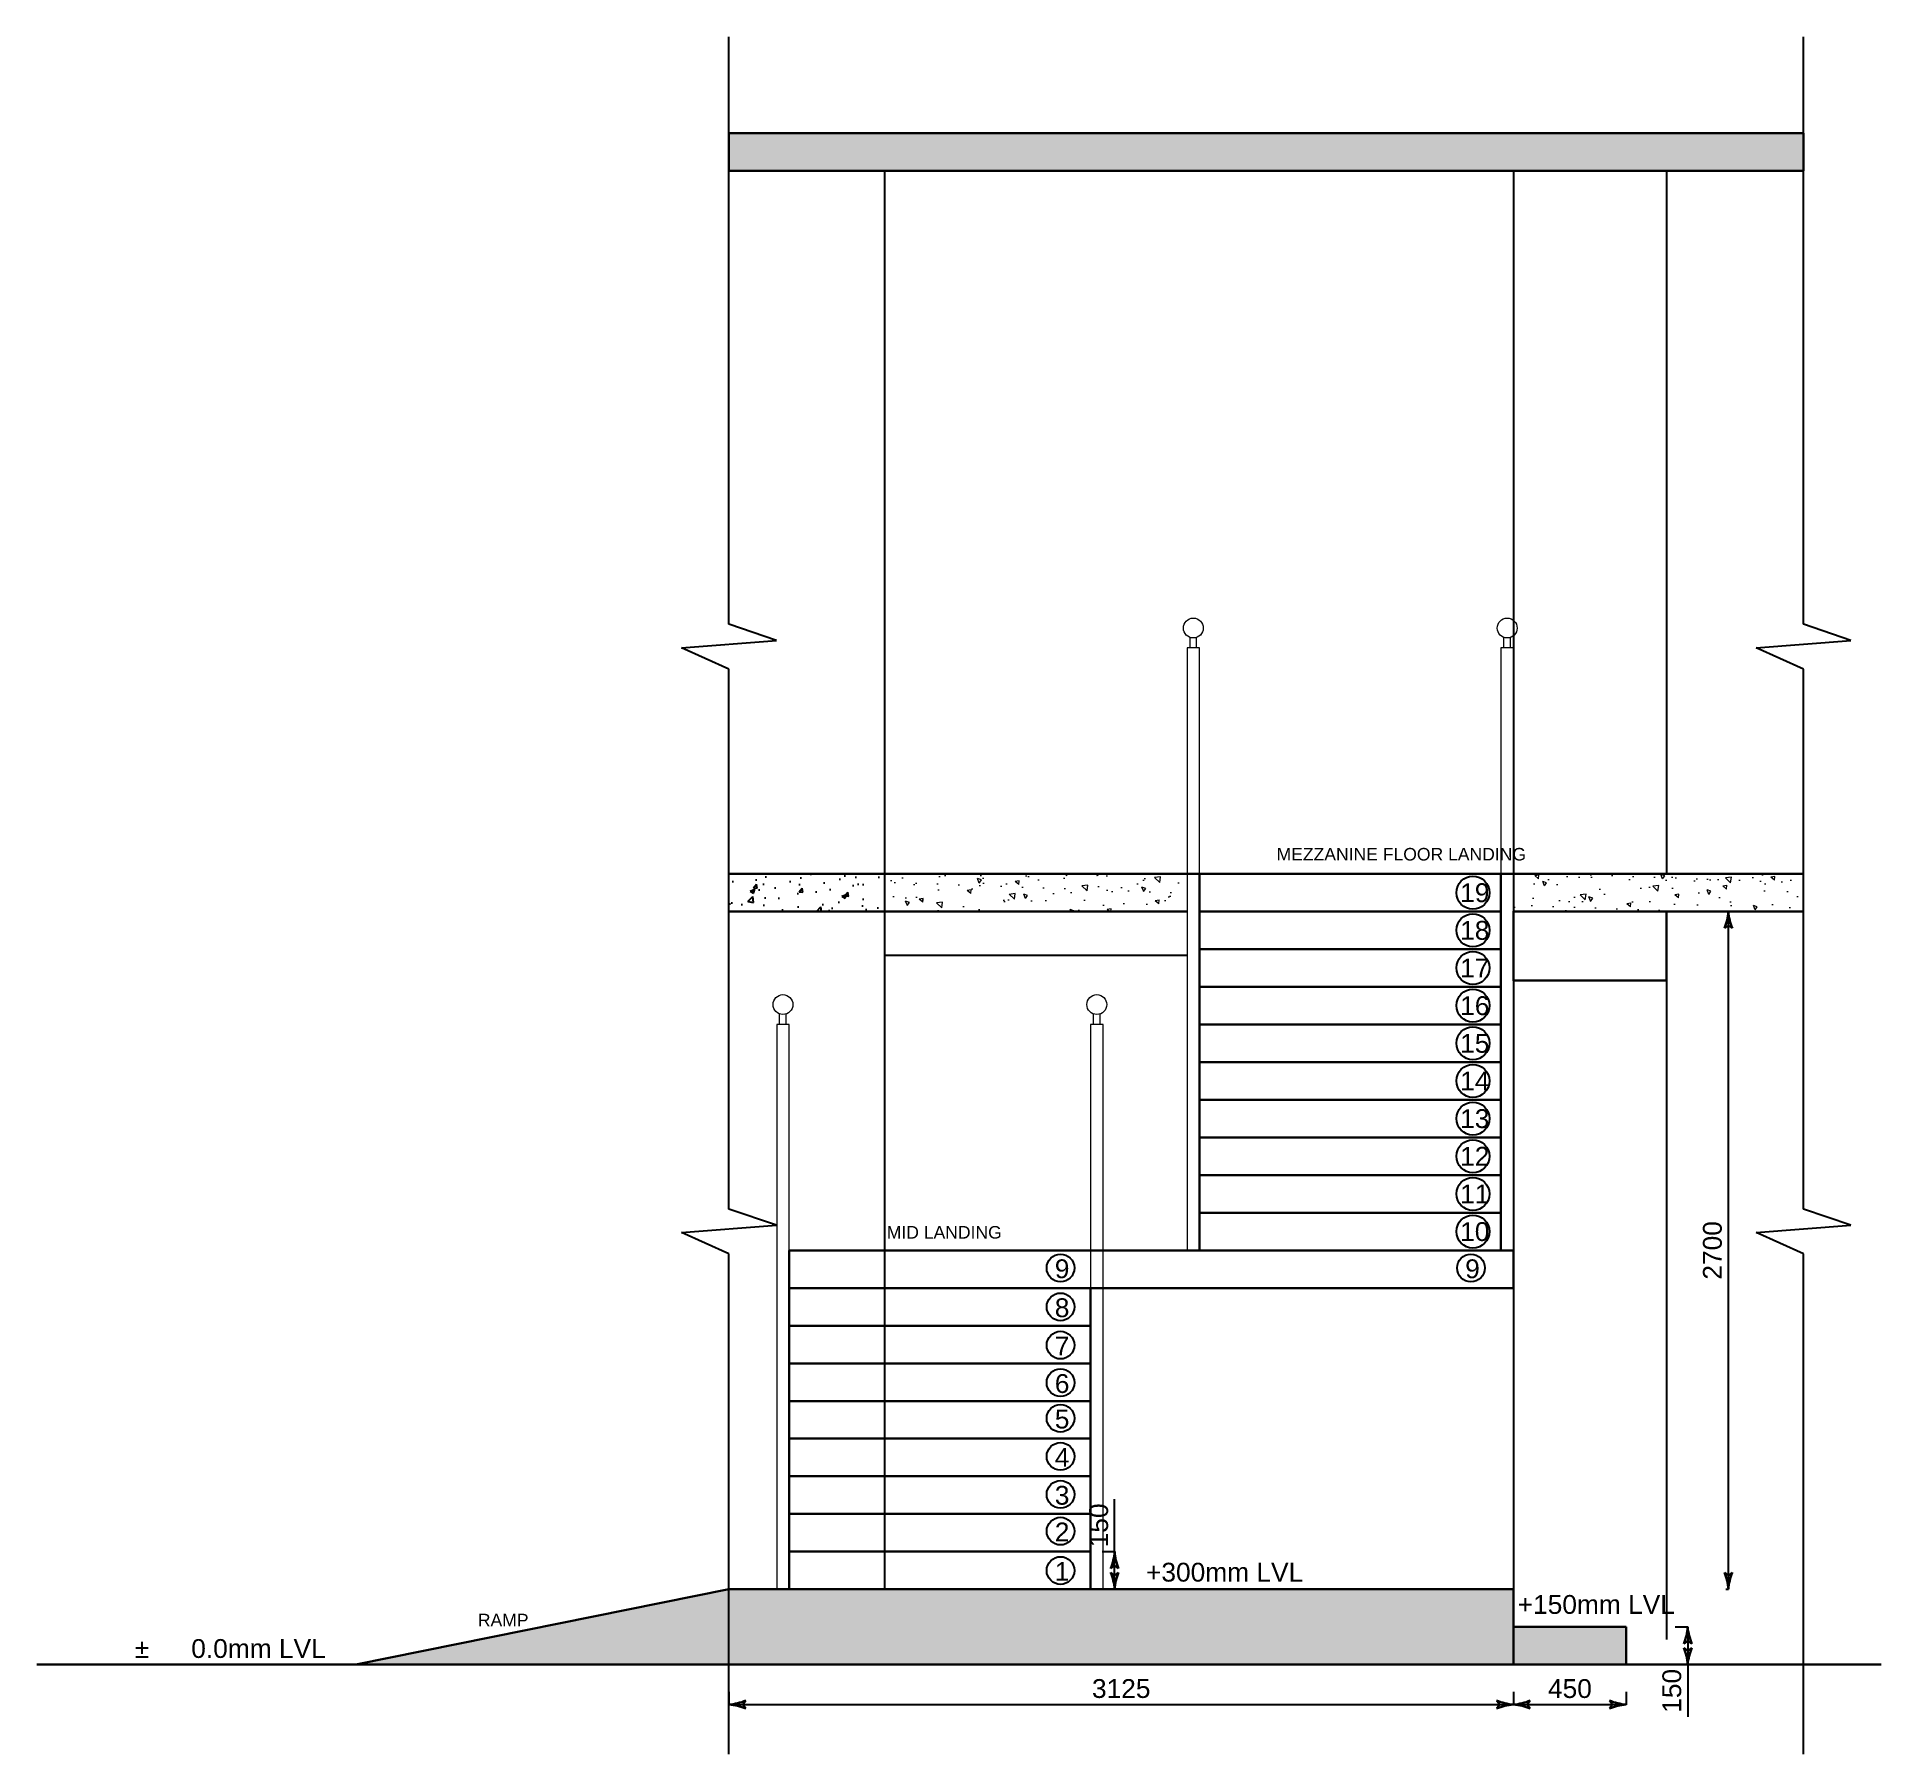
# Model space of a CAD drawing. Header units: millimetres. Extents: x 68727 to 319899, y -4876 to 265722.
# Drawn here: x 161534 to 168879, y 19416 to 26257 of the extents above; entities that cross this region are included whole.
import ezdxf

# ---------------------------------------------------------------- set-up
doc = ezdxf.new("R2010")
doc.units = ezdxf.units.MM
for name, color, linetype, lineweight in [('DIMENTIONS', 7, 'Continuous', 25), ('ELEVATION', 7, 'Continuous', 30), ('HACH', 252, 'Continuous', 13), ('handrail', 250, 'Continuous', 0), ('wall', 5, 'Continuous', 30)]:
    doc.layers.add(name, color=color, linetype=linetype, lineweight=lineweight)
doc.layers.add('TEXT', color=2, linetype='Continuous')
doc.layers.add('TEXTS', color=1, linetype='Continuous')
doc.styles.add('ARIAL', font='arial.ttf')
doc.styles.get("Standard").update_dxf_attribs({"font": 'arial.ttf'})
doc.dimstyles.new('SC-25', dxfattribs={"dimtxt": 75, "dimasz": 0.4, "dimexe": 1, "dimexo": 100, "dimgap": 25, "dimtad": 1, "dimdec": 0, "dimzin": 0, "dimdsep": 46, "dimtxsty": 'Standard', "dimblk1": 'A1', "dimblk2": 'A1', "dimsah": 1, "dimcen": 0.09, "dimdle": 3, "dimclrd": 1, "dimclre": 1, "dimclrt": 1, "dimadec": 0, "dimazin": 0, "dimtfac": 1, "dimtdec": 0, "dimtofl": 0, "dimtmove": 0, "dimatfit": 2, "dimldrblk": 'A1', "dimfxl": 10, "dimfxlon": 1, "dimtolj": 1, "dimtzin": 0, "dimarcsym": 0})
pattern_1 = [(140, (804.2, 16707.39), (15.93909, 182.18467), [19.05, -209.55]), (85, (804.2, 16707.39), (-191.05685, -35.24342), [15.24, -167.64058]), (190.45144, (805.53, 16722.57), (-175.11775, 146.94125), [16.19, -178.09024]), (136.1842, (753.4, 16707.4), (42.04233, 271.07904), [28.575, -314.325]), (186.63556, (756.9, 16729.98), (-247.42612, 237.40413), [24.28502, -267.1356]), (81.18415, (753.4, 16707.4), (-247.42612, 237.40413), [22.85997, -251.45973]), (111, (766.1, 16732.79), (102.2652, 151.61439), [19.05, -209.55]), (56, (766.1, 16732.79), (-184.18797, 61.80203), [15.24, -167.64]), (161.45145, (774.63, 16745.42), (-81.92277, 213.41642), [16.19, -178.08994]), (127.5, (804.205, 16707.39), (-84.55504, 3.088603), [0, -165.608, 0, -170.18, 0, -168.275]), (97.5, (804.205, 16707.39), (-100.180575, 66.819663), [0, -97.028, 0, -161.798, 0, -64.135]), (57.5, (804.205, 16650.75), (5.728744, 135.590595), [0, -63.5, 0, -198.12, 0, -262.89]), (47.5, (804.2, 16625.35), (-25.42649, 148.12918), [0, -82.55, 0, -131.572, 0, -186.69])]

msp = doc.modelspace()

# ---------------------------------------------------------------- texts
at = {"layer": 'DIMENTIONS', "char_height": 75, "attachment_point": 1}
for s, insert in [('19', (167202.6, 22885.2)), ('18', (167202.6, 22735.2)), ('17', (167202.6, 22585.2)), ('16', (167202.6, 22435.2)), ('15', (167202.6, 22285.2)), ('14', (167202.6, 22135.2)), ('13', (167202.6, 21985.2)), ('12', (167202.6, 21835.2)), ('11', (167202.6, 21685.2)), ('10', (167202.6, 21535.2)), ('9', (165588.2, 21387)), ('9', (167222.6, 21387)), ('8', (165588.2, 21231.9)), ('7', (165588.2, 21079.5)), ('6', (165588.2, 20929.8)), ('5', (165588.2, 20788.4)), ('4', (165588.2, 20636.1)), ('3', (165588.2, 20484.7)), ('2', (165588.2, 20338.5)), ('1', (165588.2, 20181.5))]:
    msp.add_mtext_dynamic_manual_height_columns(s, width=78.147, gutter_width=12.5, heights=[0], dxfattribs=dict(at, insert=insert))
at = {"layer": 'TEXT', "color": 3, "char_height": 75, "attachment_point": 1}
for s, width, insert in [('\\pxi-3,l4,t4;+300mm LVL', 760.735, (165876.5, 20178.4)), ('\\pxi-3,l4,qc,t4;+150mm LVL', 932.407, (167241.1, 20049.8)), ('\\pxi-3,l4,t4;%%P^I0.0mm LVL', 960.793, (161848.9, 19874.3))]:
    msp.add_mtext_dynamic_manual_height_columns(s, width=width, gutter_width=12.5, heights=[0], dxfattribs=dict(at, insert=insert))
at = {"layer": 'TEXTS', "linetype": 'Continuous', "lineweight": 25, "char_height": 50, "attachment_point": 1, "rotation": 360}
for s, insert in [('MEZZANINE FLOOR LANDING', (166471.5, 23026)), ('MID LANDING', (164919, 21519.8)), ('RAMP', (163290.4, 19975.1))]:
    msp.add_mtext_dynamic_manual_height_columns(s, width=1011.877, gutter_width=12.5, heights=[0], dxfattribs=dict(at, insert=insert))

# ---------------------------------------------------------------- blocks, each defined once
blk = doc.blocks.new('A1')
at = {"layer": 'wall', "color": 1}
for p, q in [((-138, 0), (-167, 40)), ((-167, -40), (-138, 0))]:
    blk.add_line(p, q, dxfattribs=at)
for centre, start, end in [((53, 586), 248, 264.8035), ((53, -586), 95.1965, 112)]:
    blk.add_arc(centre, 589, start, end, dxfattribs=at)
blk = doc.blocks.new('*D169')
at = {"layer": 'Defpoints', "color": 0, "linetype": 'Continuous', "transparency": 16777216}
for p in [(164290.4, 20072.8), (167414.9, 20072.8), (167414.9, 19613.6)]:
    blk.add_point(p, dxfattribs=at)
at = {"layer": 'TEXT', "color": 1, "linetype": 'Continuous', "lineweight": -2, "transparency": 16777216}
for p, q in [((164290.4, 19663.6), (164290.4, 19613.1)), ((164290.8, 19613.6), (167414.5, 19613.6)), ((167414.9, 19663.6), (167414.9, 19613.1))]:
    blk.add_line(p, q, dxfattribs=at)
at = {"layer": 'TEXT', "color": 1, "linetype": 'Continuous', "lineweight": -2, "transparency": 16777216, "xscale": 0.4, "yscale": 0.4, "zscale": 0.4, "rotation": 180}
blk.add_blockref('A1', (164290.4, 19613.6), dxfattribs=at)
at = {"layer": 'TEXT', "color": 1, "linetype": 'Continuous', "lineweight": -2, "transparency": 16777216, "xscale": 0.4, "yscale": 0.4, "zscale": 0.4}
blk.add_blockref('A1', (167414.9, 19613.6), dxfattribs=at)
at = {"layer": 'TEXT', "color": 1, "linetype": 'Continuous', "transparency": 16777216, "insert": (165852.7, 19676.9), "char_height": 75, "attachment_point": 5, "style": 'ARIAL'}
blk.add_mtext('\\A1;3125', dxfattribs=at)
blk = doc.blocks.new('*D170')
at = {"layer": 'Defpoints', "color": 0, "linetype": 'Continuous', "transparency": 16777216}
for p in [(167414.9, 19772.8), (167864.4, 19772.8), (167864.4, 19613.6)]:
    blk.add_point(p, dxfattribs=at)
at = {"layer": 'TEXT', "color": 1, "linetype": 'Continuous', "lineweight": -2, "transparency": 16777216}
for p, q in [((167414.9, 19663.6), (167414.9, 19613.1)), ((167415.3, 19613.6), (167864, 19613.6)), ((167864.4, 19663.6), (167864.4, 19613.1))]:
    blk.add_line(p, q, dxfattribs=at)
at = {"layer": 'TEXT', "color": 1, "linetype": 'Continuous', "lineweight": -2, "transparency": 16777216, "xscale": 0.4, "yscale": 0.4, "zscale": 0.4, "rotation": 180}
blk.add_blockref('A1', (167414.9, 19613.6), dxfattribs=at)
at = {"layer": 'TEXT', "color": 1, "linetype": 'Continuous', "lineweight": -2, "transparency": 16777216, "xscale": 0.4, "yscale": 0.4, "zscale": 0.4}
blk.add_blockref('A1', (167864.4, 19613.6), dxfattribs=at)
at = {"layer": 'TEXT', "color": 1, "linetype": 'Continuous', "transparency": 16777216, "insert": (167639.7, 19676.8), "char_height": 75, "attachment_point": 5, "style": 'ARIAL'}
blk.add_mtext('\\A1;450', dxfattribs=at)
blk = doc.blocks.new('STAIRCASE ELEVATION FRONT')
at = {"layer": 'ELEVATION'}
for points in [[(194828.7, -14671.9), (196028.7, -14671.9), (196028.7, -14821.9), (194828.7, -14821.9)], [(194828.7, -14821.9), (196028.7, -14821.9), (196028.7, -14971.9), (194828.7, -14971.9)], [(194828.7, -14971.9), (196028.7, -14971.9), (196028.7, -15121.9), (194828.7, -15121.9)], [(194828.7, -15121.9), (196028.7, -15121.9), (196028.7, -15271.9), (194828.7, -15271.9)], [(194828.7, -15271.9), (196028.7, -15271.9), (196028.7, -15421.9), (194828.7, -15421.9)], [(194828.7, -15421.9), (196028.7, -15421.9), (196028.7, -15571.9), (194828.7, -15571.9)], [(194828.7, -15571.9), (196028.7, -15571.9), (196028.7, -15721.9), (194828.7, -15721.9)], [(194828.7, -15721.9), (196028.7, -15721.9), (196028.7, -15871.9), (194828.7, -15871.9)], [(194828.7, -15871.9), (196028.7, -15871.9), (196028.7, -16021.9), (194828.7, -16021.9)], [(194828.7, -16021.9), (196028.7, -16021.9), (196028.7, -16171.9), (194828.7, -16171.9)], [(193194.3, -16171.9), (196078.7, -16171.9), (196078.7, -16321.9), (193194.3, -16321.9)], [(193194.3, -16321.9), (194394.3, -16321.9), (194394.3, -16471.9), (193194.3, -16471.9)], [(193194.3, -16471.9), (194394.3, -16471.9), (194394.3, -16621.9), (193194.3, -16621.9)], [(193194.3, -16621.9), (194394.3, -16621.9), (194394.3, -16771.9), (193194.3, -16771.9)], [(193194.3, -16771.9), (194394.3, -16771.9), (194394.3, -16921.9), (193194.3, -16921.9)], [(193194.3, -16921.9), (194394.3, -16921.9), (194394.3, -17071.9), (193194.3, -17071.9)], [(193194.3, -17071.9), (194394.3, -17071.9), (194394.3, -17221.9), (193194.3, -17221.9)], [(193194.3, -17221.9), (194394.3, -17221.9), (194394.3, -17371.9), (193194.3, -17371.9)], [(193194.3, -17371.9), (194394.3, -17371.9), (194394.3, -17521.9), (193194.3, -17521.9)]]:
    blk.add_lwpolyline(points, close=True, dxfattribs=at)
at = {"layer": 'handrail', "color": 252, "lineweight": 5}
for p, q in [((194790.5, -13771.9), (194790.5, -13730)), ((194816.9, -13771.9), (194816.9, -13730)), ((196040.5, -13771.9), (196040.5, -13730)), ((196066.9, -13771.9), (196066.9, -13730)), ((193156.1, -15271.9), (193156.1, -15230)), ((193182.5, -15271.9), (193182.5, -15230)), ((194406.1, -15271.9), (194406.1, -15230)), ((194432.5, -15271.9), (194432.5, -15230))]:
    blk.add_line(p, q, dxfattribs=at)
for points in [[(194778.7, -16171.9), (194828.7, -16171.9), (194828.7, -13771.9), (194778.7, -13771.9)], [(196028.7, -16171.9), (196078.7, -16171.9), (196078.7, -13771.9), (196028.7, -13771.9)], [(193144.3, -17521.9), (193194.3, -17521.9), (193194.3, -15271.9), (193144.3, -15271.9)], [(194394.3, -17521.9), (194444.3, -17521.9), (194444.3, -15271.9), (194394.3, -15271.9)]]:
    blk.add_lwpolyline(points, close=True, dxfattribs=at)
for centre in [(194803.7, -13692.7), (196053.7, -13692.7), (193169.3, -15192.7), (194419.3, -15192.7)]:
    blk.add_circle(centre, 39.6, dxfattribs=at)
blk = doc.blocks.new('*D225')
at = {"layer": 'Defpoints', "color": 0, "linetype": 'Continuous', "transparency": 16777216}
for p in [(167864.4, 19922.8), (167864.4, 19772.8), (168109.3, 19772.8)]:
    blk.add_point(p, dxfattribs=at)
at = {"layer": 'TEXT', "color": 1, "linetype": 'Continuous', "lineweight": -2, "transparency": 16777216}
for p, q in [((168059.3, 19922.8), (168109.8, 19922.8)), ((168109.3, 19922.4), (168109.3, 19773.2)), ((168059.3, 19772.8), (168109.8, 19772.8)), ((168109.3, 19772.8), (168109.3, 19564))]:
    blk.add_line(p, q, dxfattribs=at)
at = {"layer": 'TEXT', "color": 1, "linetype": 'Continuous', "lineweight": -2, "transparency": 16777216, "xscale": 0.4, "yscale": 0.4, "zscale": 0.4}
for p, rotation in [((168109.3, 19922.8), 90), ((168109.3, 19772.8), 270)]:
    blk.add_blockref('A1', p, dxfattribs=dict(at, rotation=rotation))
at = {"layer": 'TEXT', "color": 1, "linetype": 'Continuous', "transparency": 16777216, "insert": (168046, 19668.2), "char_height": 75, "attachment_point": 5, "rotation": 90, "style": 'ARIAL'}
blk.add_mtext('\\A1;150', dxfattribs=at)
blk = doc.blocks.new('*D226')
at = {"layer": 'Defpoints', "color": 0, "linetype": 'Continuous', "transparency": 16777216}
for p in [(165730.5, 20222.8), (165826.5, 20222.8), (165730.5, 20072.8)]:
    blk.add_point(p, dxfattribs=at)
at = {"layer": 'TEXT', "color": 1, "linetype": 'Continuous', "lineweight": -2, "transparency": 16777216}
for p, q in [((165826.5, 20222.8), (165826.5, 20431.6)), ((165776.5, 20222.8), (165827, 20222.8)), ((165826.5, 20073.2), (165826.5, 20222.4)), ((165776.5, 20072.8), (165827, 20072.8))]:
    blk.add_line(p, q, dxfattribs=at)
at = {"layer": 'TEXT', "color": 1, "linetype": 'Continuous', "lineweight": -2, "transparency": 16777216, "xscale": 0.4, "yscale": 0.4, "zscale": 0.4}
for p, rotation in [((165826.5, 20222.8), 90), ((165826.5, 20072.8), 270)]:
    blk.add_blockref('A1', p, dxfattribs=dict(at, rotation=rotation))
at = {"layer": 'TEXT', "color": 1, "linetype": 'Continuous', "transparency": 16777216, "insert": (165763.3, 20327.4), "char_height": 75, "attachment_point": 5, "rotation": 90, "style": 'ARIAL'}
blk.add_mtext('\\A1;150', dxfattribs=at)
blk = doc.blocks.new('*D796')
at = {"color": 1, "lineweight": -2, "transparency": 16777216}
for p, q in [((168260.9, 22772.8), (168271.9, 22772.8)), ((168270.9, 20073.2), (168270.9, 22772.4)), ((168260.9, 20072.8), (168271.9, 20072.8))]:
    blk.add_line(p, q, dxfattribs=at)
at = {"layer": 'Defpoints', "color": 0, "transparency": 16777216}
for p in [(167414.9, 22772.8), (168270.9, 22772.8), (167414.9, 20072.8)]:
    blk.add_point(p, dxfattribs=at)
at = {"color": 1, "lineweight": -2, "transparency": 16777216, "xscale": 0.4, "yscale": 0.4, "zscale": 0.4}
for p, rotation in [((168270.9, 22772.8), 90), ((168270.9, 20072.8), 270)]:
    blk.add_blockref('A1', p, dxfattribs=dict(at, rotation=rotation))
at = {"color": 1, "transparency": 16777216, "insert": (168207.6, 21422.8), "char_height": 75, "attachment_point": 5, "rotation": 90}
blk.add_mtext('\\A1;2700', dxfattribs=at)

# ---------------------------------------------------------------- dimensions: what is measured, and where the dimension line sits
dim = msp.add_linear_dim(base=(168270.9, 22772.8), p1=(167414.9, 20072.8), p2=(167414.9, 22772.8), angle=90, dimstyle='SC-25')
dim.commit()
dim.dimension.update_dxf_attribs({"geometry": '*D796', "text_midpoint": (168207.6, 21422.8)})
at = {"layer": 'TEXT', "linetype": 'Continuous'}
for base, p1, p2, angle, picture, middle in [((165826.5, 20222.8), (165730.5, 20072.8), (165730.5, 20222.8), 90, '*D226', (165763.3, 20327.4)), ((167414.9227, 19613.5549), (164290.4171, 20072.8262), (167414.9227, 20072.8262), 180, '*D169', (165852.6699, 19676.8734)), ((168109.3, 19772.8), (167864.4, 19922.8), (167864.4, 19772.8), 90, '*D225', (168046, 19668.2)), ((167864.4476, 19613.5549), (167414.9227, 19772.8262), (167864.4476, 19772.8262), 180, '*D170', (167639.6851, 19676.8478))]:
    dim = msp.add_linear_dim(base=base, p1=p1, p2=p2, angle=angle, dimstyle='SC-25', override={"dimtxt": 75, "dimexe": 0.5, "dimexo": 0.5, "dimtxsty": 'ARIAL', "dimfxl": 50, "dimfxlon": 1}, dxfattribs=at)
    dim.commit()
    dim.dimension.update_dxf_attribs({"geometry": picture, "text_midpoint": middle})

# ---------------------------------------------------------------- hatches: boundary and pattern name
h = msp.add_hatch()
h.set_pattern_fill('AR-CONC', color=256)
h.set_pattern_definition([(50, (-8252.94, 37594.72), (182.18467, -15.93909), [19.05, -209.55]), (355, (-8252.94, 37594.72), (-35.24342, 191.05685), [15.24, -167.64058]), (100.45144, (-8237.76, 37593.4), (146.94125, 175.11775), [16.19, -178.09024]), (46.1842, (-8252.94, 37645.52), (271.07904, -42.04233), [28.575, -314.325]), (96.63556, (-8230.35, 37642.02), (237.40413, 247.42612), [24.28502, -267.1356]), (351.18415, (-8252.94, 37645.52), (237.40413, 247.42612), [22.85997, -251.45973]), (21, (-8227.54, 37632.82), (151.61439, -102.2652), [19.05, -209.55]), (326, (-8227.54, 37632.82), (61.80203, 184.18797), [15.24, -167.64]), (71.45144, (-8214.9, 37624.3), (213.41642, 81.92277), [16.19, -178.08994]), (37.5, (-8252.94, 37594.723), (3.088603, 84.55504), [0, -165.608, 0, -170.18, 0, -168.275]), (7.5, (-8252.94, 37594.72), (66.819663, 100.180575), [0, -97.028, 0, -161.798, 0, -64.135]), (327.5, (-8309.58, 37594.72), (135.590595, -5.728744), [0, -63.5, 0, -198.12, 0, -262.89]), (317.5, (-8334.98, 37594.72), (148.12918, 25.42649), [0, -82.55, 0, -131.572, 0, -186.69])])
h.paths.add_polyline_path([(164910.4, 22772.8), (164910.4, 22922.8), (164290.4, 22922.8), (164290.4, 22772.8)])
at = {"layer": 'HACH'}
h = msp.add_hatch(dxfattribs=at)
h.set_pattern_fill('AR-CONC', color=256, angle=90)
h.set_pattern_definition(pattern_1)
h.paths.add_polyline_path([(168569.7, 25722.8), (168569.7, 25872.8), (164290.4, 25872.8), (164290.4, 25722.8)])
h = msp.add_hatch(dxfattribs=at)
h.set_pattern_fill('AR-CONC', color=256, angle=90)
h.set_pattern_definition(pattern_1)
h.paths.add_polyline_path([(164910.4, 22922.8), (164910.4, 22772.8), (166114.9, 22772.8), (166114.9, 22922.8)])
h.paths.add_polyline_path([(168024.9, 22772.8), (168569.7, 22772.8), (168569.7, 22922.8), (167414.9, 22922.8), (167414.9, 22772.8)])
h = msp.add_hatch(dxfattribs=at)
h.set_pattern_fill('AR-CONC', color=256, angle=90)
h.set_pattern_definition(pattern_1)
h.paths.add_polyline_path([(164290.4, 20072.8), (162804.2, 19772.8), (167414.9, 19772.8), (167414.9, 20072.8)])
h.paths.add_polyline_path([(167414.9, 19922.8), (167414.9, 19772.8), (167864.4, 19772.8), (167864.4, 19922.8)])

# ---------------------------------------------------------------- linework, layer by layer
at = {"lineweight": 30}
for p, q in [((168569.7, 25872.8), (164290.4, 25872.8)), ((164290.4, 25722.8), (164290.4, 25872.8)), ((168569.7, 25872.8), (168569.7, 25722.8)), ((168569.7, 25722.8), (164290.4, 25722.8)), ((168569.7, 22922.8), (164290.4, 22922.8)), ((166114.9, 22772.8), (164290.4, 22772.8)), ((168569.7, 22772.8), (168024.9, 22772.8)), ((164290.4, 20072.8), (162804.2, 19772.8)), ((167414.9, 20072.8), (164290.4, 20072.8)), ((168879.1, 19772.8), (161534.1, 19772.8))]:
    msp.add_line(p, q, dxfattribs=at)
for points in [[(168024.9, 22772.8), (168024.9, 22497.8), (167414.9, 22497.8), (167414.9, 22772.8)], [(167864.4, 19922.8), (167864.4, 19772.8), (167414.9, 19772.8), (167414.9, 19922.8)]]:
    msp.add_lwpolyline(points, close=True, dxfattribs=at)
msp.add_lwpolyline([(167414.9, 20072.8), (167414.9, 20072.8), (167414.9, 19772.8), (167414.9, 19772.8)], dxfattribs=at)
at = {"layer": 'DIMENTIONS'}
for p, q in [((164290.4, 23916.8), (164290.4, 26257)), ((168569.7, 23916.8), (168569.7, 26257)), ((164479.2, 23852.4), (164290.4, 23916.8)), ((168758.5, 23852.4), (168569.7, 23916.8)), ((164101.6, 23823.8), (164479.2, 23852.4)), ((164290.4, 23738.8), (164101.6, 23823.8)), ((168380.9, 23823.8), (168758.5, 23852.4)), ((168569.7, 23738.8), (168380.9, 23823.8)), ((164290.4, 21587.4), (164290.4, 23738.8)), ((168569.7, 21587.4), (168569.7, 23738.8)), ((164101.6, 21494.5), (164479.2, 21523)), ((164479.2, 21523), (164290.4, 21587.4)), ((168380.9, 21494.5), (168758.5, 21523)), ((168758.5, 21523), (168569.7, 21587.4)), ((164290.4, 21409.4), (164101.6, 21494.5)), ((168569.7, 21409.4), (168380.9, 21494.5)), ((164290.4, 19416.1), (164290.4, 21409.4)), ((168569.7, 19416.1), (168569.7, 21409.4))]:
    msp.add_line(p, q, dxfattribs=at)
at = {"layer": 'DIMENTIONS', "color": 8}
for p, q in [((164910.4, 25722.8), (164910.4, 20072.8)), ((167414.9, 25722.8), (167414.9, 19772.8)), ((168024.9, 25722.8), (168024.9, 22922.8)), ((168024.9, 22772.8), (168024.9, 19872.8)), ((166114.9, 22597.8), (164910.4, 22597.8))]:
    msp.add_line(p, q, dxfattribs=at)
at = {"layer": 'DIMENTIONS'}
for centre, radius in [((167253.4, 22847.8), 65.8), ((167253.4, 22697.8), 65.8), ((167253.4, 22547.8), 65.8), ((167253.4, 22397.8), 65.8), ((167253.4, 22247.8), 65.8), ((167253.4, 22097.8), 65.8), ((167253.4, 21947.8), 65.8), ((167253.4, 21797.8), 65.8), ((167253.4, 21647.8), 65.8), ((167253.4, 21497.8), 65.8), ((165611, 21352.9), 55.1), ((167245.5, 21352.9), 55.1), ((165611, 21197.8), 55.1), ((165611, 21045.3), 55.1), ((165611, 20895.7), 55.1), ((165611, 20754.2), 55.1), ((165611, 20602), 55.1), ((165611, 20450.6), 55.1), ((165611, 20304.4), 55.1), ((165611, 20147.4), 55.1)]:
    msp.add_circle(centre, radius, dxfattribs=at)

# ---------------------------------------------------------------- block references
msp.add_blockref('STAIRCASE ELEVATION FRONT', (-28663.8, 37594.7), dxfattribs=at)

msp.set_redraw_order([(e.dxf.handle, doc.entitydb.next_handle()) for e in msp.query("TEXT MTEXT ATTDEF DIMENSION ARC_DIMENSION")])  # texts and dimensions are drawn at this point

doc.saveas('drawing.dxf')
